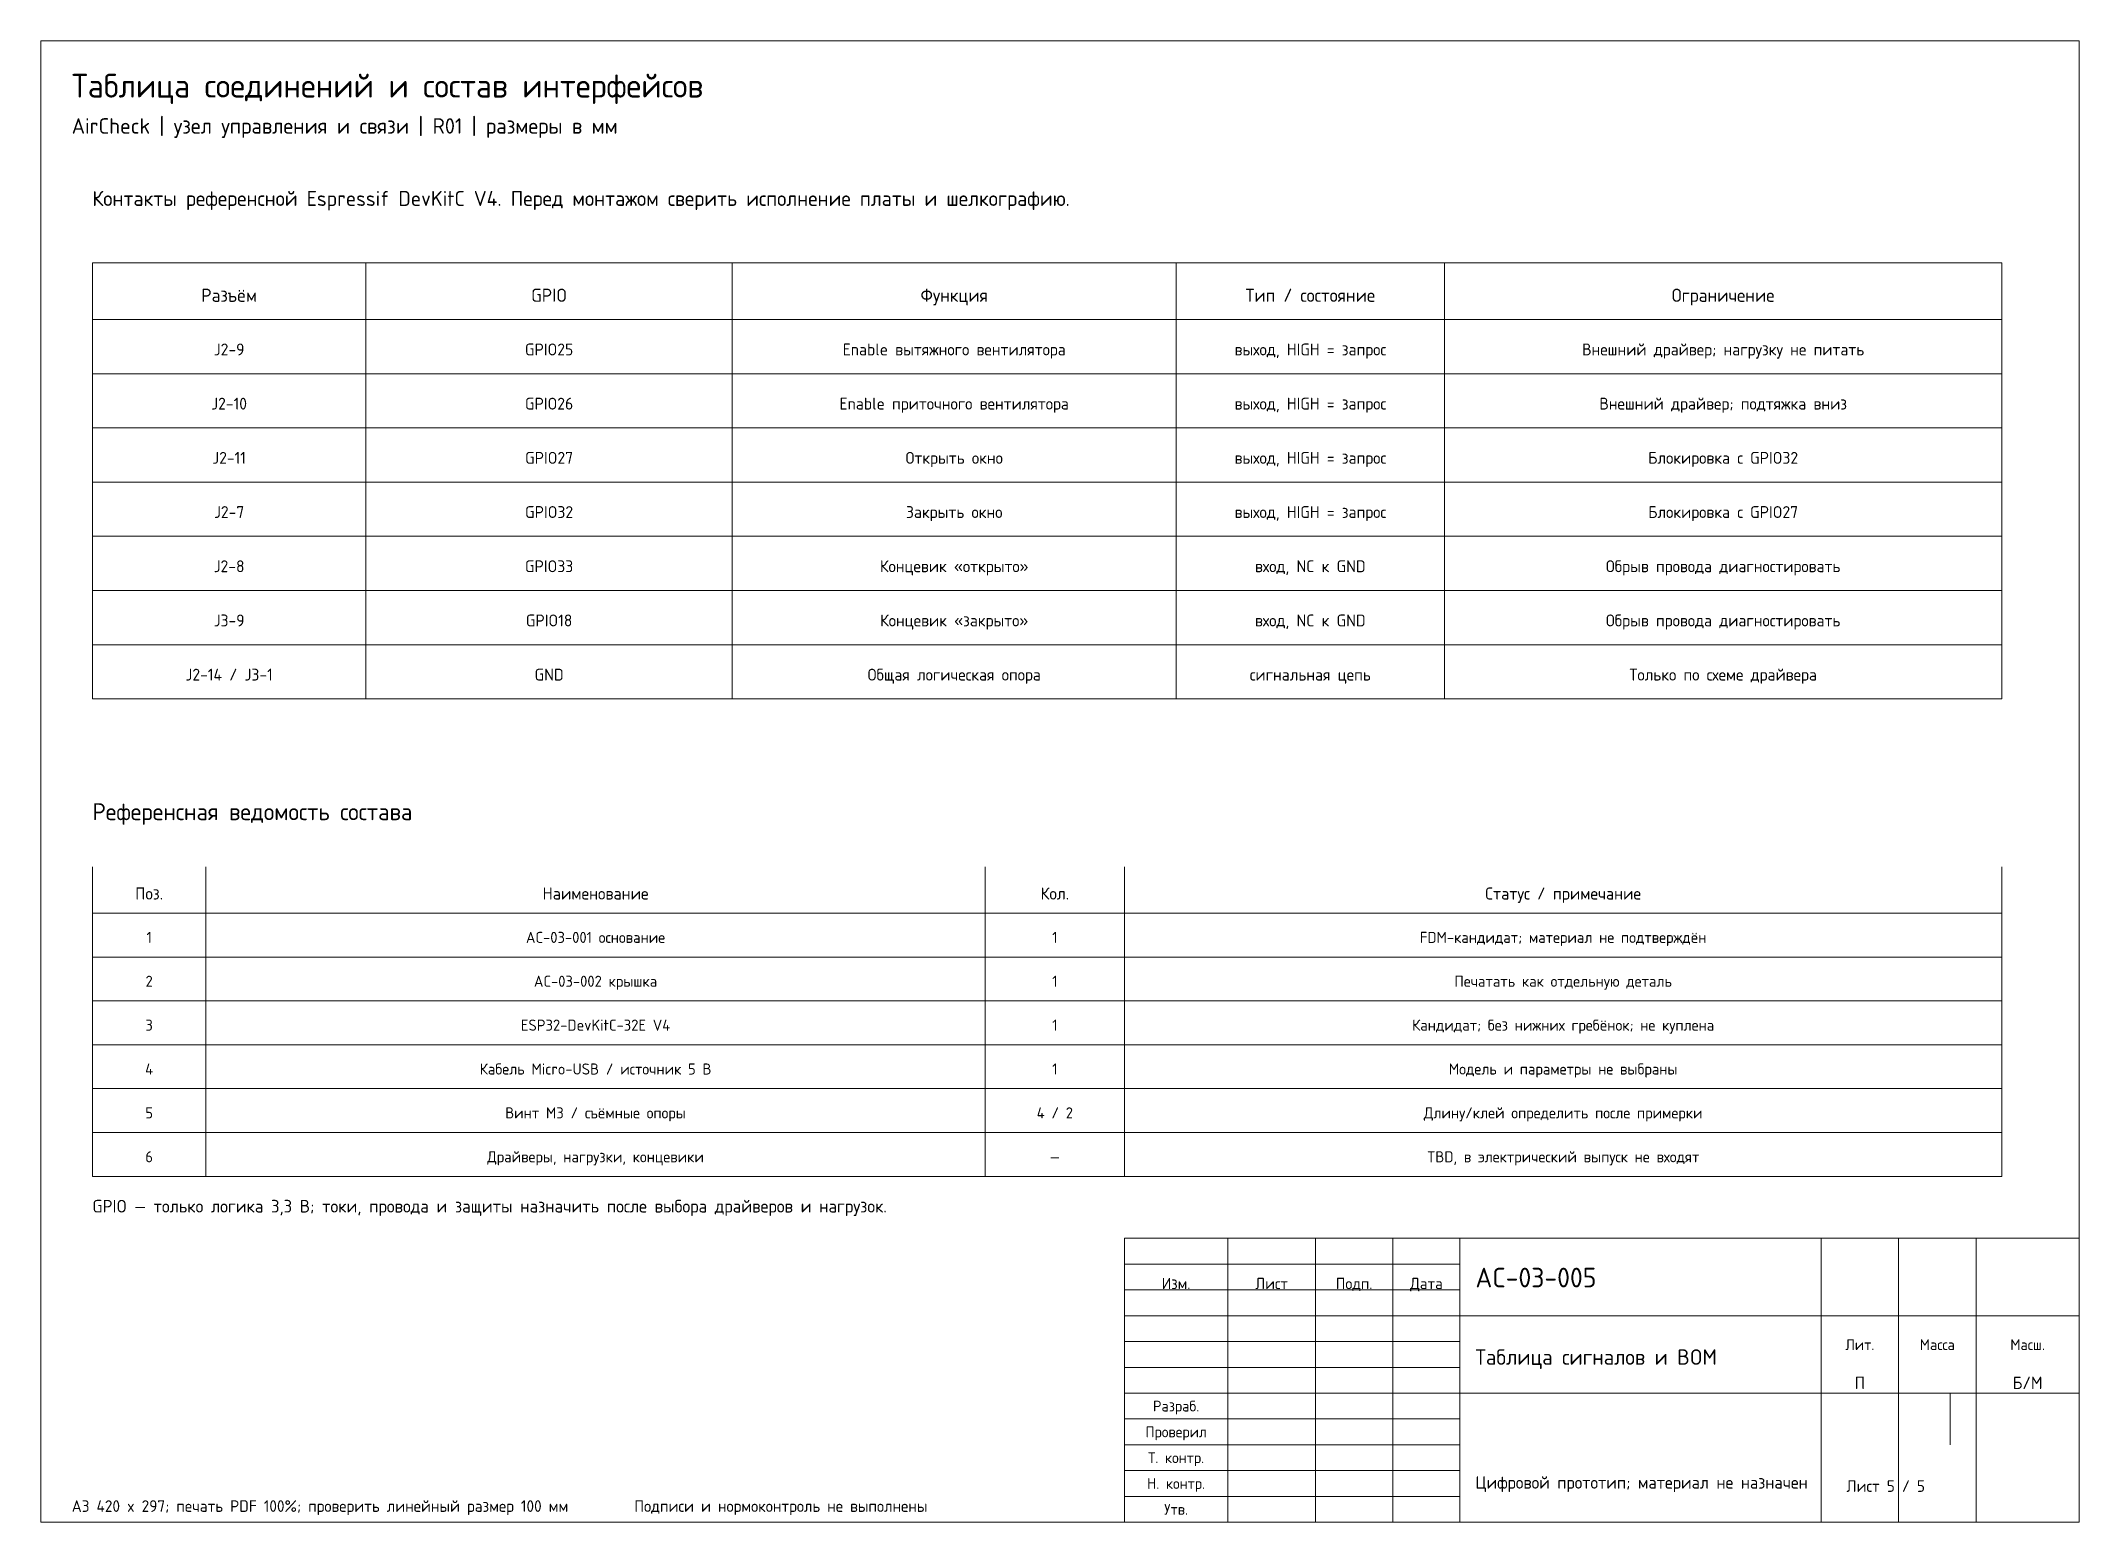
# Model space of a CAD drawing. Header units: millimetres. Extents: x 20 to 2191, y 5 to 292.
# Drawn here: x 1796 to 2191, y 5 to 292 of the extents above; entities that cross this region are included whole.
import ezdxf
from ezdxf.enums import TextEntityAlignment as Align

# ---------------------------------------------------------------- set-up
doc = ezdxf.new("R2010")
doc.units = ezdxf.units.MM
for name, color, linetype, lineweight in [('FRAME', 7, 'CONTINUOUS', 18), ('TEXT', 7, 'CONTINUOUS', 13), ('TITLE', 7, 'CONTINUOUS', 25)]:
    doc.layers.add(name, color=color, linetype=linetype, lineweight=lineweight)
doc.styles.add('AC03GOST', font='GOST_BU.ttf')

msp = doc.modelspace()

# ---------------------------------------------------------------- texts
at = {"layer": 'TEXT', "style": 'AC03GOST'}
for s, height, p in [('AirCheck | узел управления и связи | R01 | размеры в мм', 3, (1802, 274)), ('Контакты референсной Espressif DevKitC V4. Перед монтажом сверить исполнение платы и шелкографию.', 2.9, (1806, 260)), ('GPIO — только логика 3,3 В; токи, провода и защиты назначить после выбора драйверов и нагрузок.', 2.45, (1806, 65)), ('Таблица сигналов и BOM', 3, (2074, 35.5)), ('Цифровой прототип; материал не назначен', 2.4, (2074, 11.5)), ('А3 420 x 297; печать PDF 100%; проверить линейный размер 100 мм', 2.25, (1802, 7)), ('Подписи и нормоконтроль не выполнены', 2.25, (1911, 7))]:
    msp.add_text(s, height=height, dxfattribs=at).set_placement(p)
for s, height, p in [('Разъём', 2.55, (1832.5, 242.7)), ('GPIO', 2.55, (1894.5, 242.7)), ('Функция', 2.55, (1973, 242.7)), ('Тип / состояние', 2.55, (2042, 242.7)), ('Ограничение', 2.55, (2122, 242.7)), ('J2-9', 2.3, (1832.5, 232.2)), ('GPIO25', 2.3, (1894.5, 232.2)), ('Enable вытяжного вентилятора', 2.3, (1973, 232.2)), ('выход, HIGH = запрос', 2.3, (2042, 232.2)), ('Внешний драйвер; нагрузку не питать', 2.3, (2122, 232.2)), ('J2-10', 2.3, (1832.5, 221.7)), ('GPIO26', 2.3, (1894.5, 221.7)), ('Enable приточного вентилятора', 2.3, (1973, 221.7)), ('выход, HIGH = запрос', 2.3, (2042, 221.7)), ('Внешний драйвер; подтяжка вниз', 2.3, (2122, 221.7)), ('J2-11', 2.3, (1832.5, 211.2)), ('GPIO27', 2.3, (1894.5, 211.2)), ('Открыть окно', 2.3, (1973, 211.2)), ('выход, HIGH = запрос', 2.3, (2042, 211.2)), ('Блокировка с GPIO32', 2.3, (2122, 211.2)), ('J2-7', 2.3, (1832.5, 200.7)), ('GPIO32', 2.3, (1894.5, 200.7)), ('Закрыть окно', 2.3, (1973, 200.7)), ('выход, HIGH = запрос', 2.3, (2042, 200.7)), ('Блокировка с GPIO27', 2.3, (2122, 200.7)), ('J2-8', 2.3, (1832.5, 190.2)), ('GPIO33', 2.3, (1894.5, 190.2)), ('Концевик «открыто»', 2.3, (1973, 190.2)), ('вход, NC к GND', 2.3, (2042, 190.2)), ('Обрыв провода диагностировать', 2.3, (2122, 190.2)), ('J3-9', 2.3, (1832.5, 179.7)), ('GPIO18', 2.3, (1894.5, 179.7)), ('Концевик «закрыто»', 2.3, (1973, 179.7)), ('вход, NC к GND', 2.3, (2042, 179.7)), ('Обрыв провода диагностировать', 2.3, (2122, 179.7)), ('J2-14 / J3-1', 2.3, (1832.5, 169.2)), ('GND', 2.3, (1894.5, 169.2)), ('Общая логическая опора', 2.3, (1973, 169.2)), ('Только по схеме драйвера', 2.3, (2122, 169.2)), ('сигнальная цепь', 2.3, (2042, 169.2)), ('Поз.', 2.35, (1817, 126.8)), ('Наименование', 2.35, (1903.5, 126.8)), ('Кол.', 2.35, (1992.5, 126.8)), ('Статус / примечание', 2.35, (2091, 126.8)), ('1', 2.15, (1817, 118.3)), ('AC-03-001 основание', 2.15, (1903.5, 118.3)), ('1', 2.15, (1992.5, 118.3)), ('FDM-кандидат; материал не подтверждён', 2.15, (2091, 118.3)), ('2', 2.15, (1817, 109.8)), ('AC-03-002 крышка', 2.15, (1903.5, 109.8)), ('1', 2.15, (1992.5, 109.8)), ('Печатать как отдельную деталь', 2.15, (2091, 109.8)), ('3', 2.15, (1817, 101.3)), ('ESP32-DevKitC-32E V4', 2.15, (1903.5, 101.3)), ('1', 2.15, (1992.5, 101.3)), ('Кандидат; без нижних гребёнок; не куплена', 2.15, (2091, 101.3)), ('4', 2.15, (1817, 92.8)), ('Кабель Micro-USB / источник 5 В', 2.15, (1903.5, 92.8)), ('1', 2.15, (1992.5, 92.8)), ('Модель и параметры не выбраны', 2.15, (2091, 92.8)), ('5', 2.15, (1817, 84.3)), ('Винт М3 / съёмные опоры', 2.15, (1903.5, 84.3)), ('4 / 2', 2.15, (1992.5, 84.3)), ('Длину/клей определить после примерки', 2.15, (2091, 84.3)), ('6', 2.15, (1817, 75.8)), ('Драйверы, нагрузки, концевики', 2.15, (1903.5, 75.8)), ('—', 2.15, (1992.5, 75.8)), ('TBD, в электрический выпуск не входят', 2.15, (2091, 75.8)), ('Изм.', 2.2, (2016, 51.25)), ('Лист', 2.2, (2034.5, 51.25)), ('Подп.', 2.2, (2050.5, 51.25)), ('Дата', 2.2, (2064.5, 51.25)), ('Лит.', 2.1, (2148.5, 39.4)), ('Масса', 2.1, (2163.5, 39.4)), ('Масш.', 2.1, (2181, 39.4)), ('П', 2.4, (2148.5, 32)), ('Б/М', 2.4, (2181, 32)), ('Разраб.', 2.1, (2016, 27.5)), ('Проверил', 2.1, (2016, 22.5)), ('Т. контр.', 2.1, (2016, 17.5)), ('Н. контр.', 2.1, (2016, 12.5)), ('Лист 5 / 5', 2.25, (2153.5, 12)), ('Утв.', 2.1, (2016, 7.5))]:
    msp.add_text(s, height=height, dxfattribs=at).set_placement(p, align=Align.MIDDLE_CENTER)
at = {"layer": 'TITLE', "style": 'AC03GOST'}
for s, height, p in [('Таблица соединений и состав интерфейсов', 4.6, (1802, 281)), ('Референсная ведомость состава', 3.3, (1806, 141)), ('AC-03-005', 3.8, (2074, 50.5))]:
    msp.add_text(s, height=height, dxfattribs=at).set_placement(p)

# ---------------------------------------------------------------- linework, layer by layer
at = {"layer": 'FRAME'}
for p, q in [((2191, 292), (1796, 292)), ((1796, 292), (1796, 5)), ((2191, 5), (2191, 292)), ((1806, 249), (2176, 249)), ((1806, 249), (1806, 164.5)), ((1859, 249), (1859, 164.5)), ((1930, 249), (1930, 164.5)), ((2016, 249), (2016, 164.5)), ((2068, 249), (2068, 164.5)), ((2176, 249), (2176, 164.5)), ((1806, 238), (2176, 238)), ((1806, 227.5), (2176, 227.5)), ((1806, 217), (2176, 217)), ((1806, 206.5), (2176, 206.5)), ((1806, 196), (2176, 196)), ((1806, 185.5), (2176, 185.5)), ((1806, 175), (2176, 175)), ((1806, 164.5), (2176, 164.5)), ((1806, 132), (1806, 72)), ((1828, 132), (1828, 72)), ((1979, 132), (1979, 72)), ((2006, 132), (2006, 72)), ((2176, 132), (2176, 72)), ((1806, 123), (2176, 123)), ((1806, 114.5), (2176, 114.5)), ((1806, 106), (2176, 106)), ((1806, 97.5), (2176, 97.5)), ((1806, 89), (2176, 89)), ((1806, 80.5), (2176, 80.5)), ((1806, 72), (2176, 72)), ((2191, 60), (2006, 60)), ((2006, 60), (2006, 5)), ((2026, 5), (2026, 60)), ((2043, 5), (2043, 60)), ((2058, 5), (2058, 60)), ((2071, 5), (2071, 60)), ((2141, 5), (2141, 60)), ((2156, 5), (2156, 60)), ((2171, 5), (2171, 60)), ((2191, 5), (2191, 60)), ((2006, 55), (2071, 55)), ((2006, 50), (2071, 50)), ((2006, 45), (2071, 45)), ((2071, 45), (2191, 45)), ((2141, 5), (2141, 45)), ((2156, 30), (2156, 45)), ((2171, 30), (2171, 45)), ((2006, 40), (2071, 40)), ((2006, 35), (2071, 35)), ((2006, 30), (2071, 30)), ((2071, 30), (2191, 30)), ((2166, 20), (2166, 30)), ((2006, 25), (2071, 25)), ((2006, 20), (2071, 20)), ((2006, 15), (2071, 15)), ((2006, 10), (2071, 10)), ((1796, 5), (2191, 5)), ((2006, 5), (2191, 5))]:
    msp.add_line(p, q, dxfattribs=at)

msp.set_redraw_order([(e.dxf.handle, doc.entitydb.next_handle()) for e in msp.query("TEXT MTEXT ATTDEF DIMENSION ARC_DIMENSION")])  # texts and dimensions are drawn at this point

doc.saveas('drawing.dxf')
